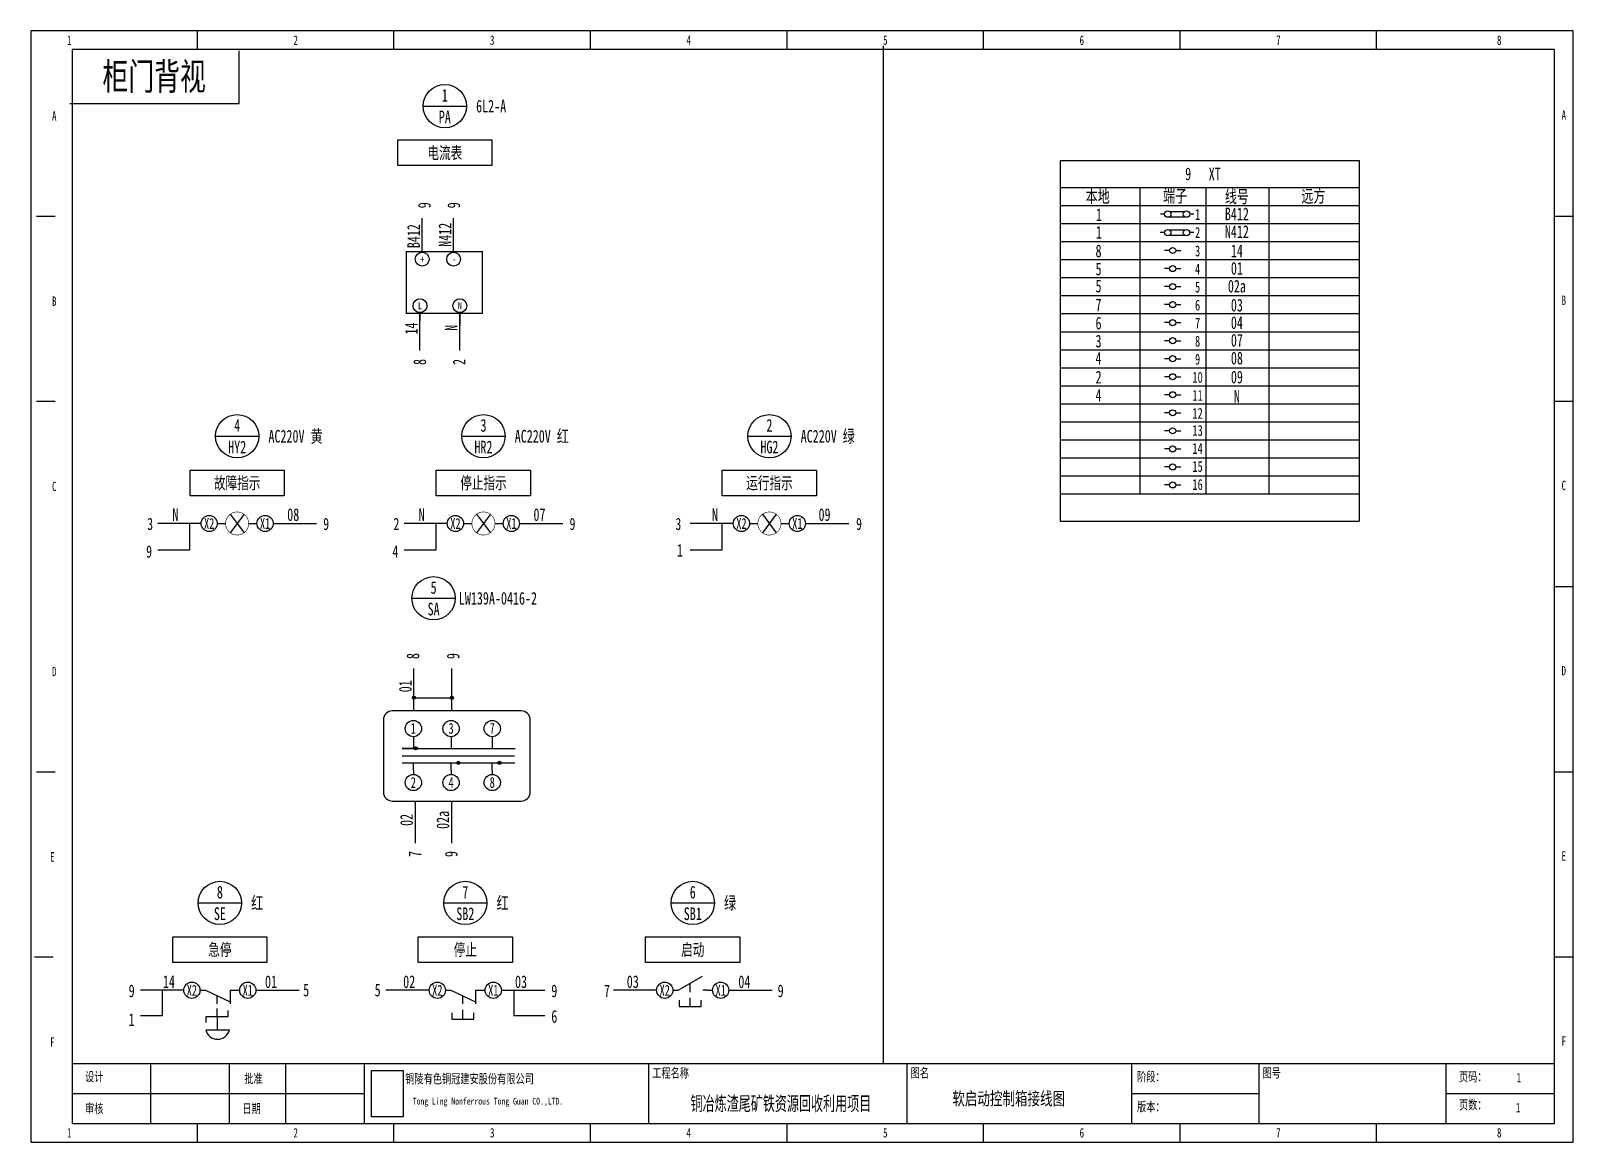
# Model space of a CAD drawing. Header units: millimetres. Extents: x 401220 to 2750366, y -101310 to 943175.
# Drawn here: x 1387354 to 1447973, y 279885 to 323583 of the extents above; entities that cross this region are included whole.
import ezdxf
from ezdxf.enums import TextEntityAlignment as Align

# ---------------------------------------------------------------- set-up
doc = ezdxf.new("R2010")
doc.units = ezdxf.units.MM
doc.linetypes.add('事故照明', pattern=[800, 600, 0, -200, 0])
doc.layers.add('SW', color=8, linetype='Continuous', lineweight=20)
doc.styles.add('IDQSTYLE', font='NSimSun.ttf', dxfattribs={"width": 0.7})
doc.styles.add('标准', font='NSimSun.ttf', dxfattribs={"width": 0.667})

msp = doc.modelspace()

# ---------------------------------------------------------------- texts
at = {"style": 'IDQSTYLE', "width": 0.7}
for s, p in [('1', (1388862.2, 322921.2)), ('2', (1397763.7, 322921.2)), ('3', (1405488.2, 322921.2)), ('4', (1413212.7, 322921.2)), ('5', (1420937.2, 322921.2)), ('6', (1428661.7, 322921.2)), ('7', (1436386.2, 322921.2)), ('8', (1445067, 322921.2)), ('A', (1388273.7, 319941.8)), ('A', (1447605.1, 319978.6)), ('B', (1388273.7, 312658.7)), ('B', (1447605.1, 312695.5)), ('C', (1388273.7, 305375.6)), ('C', (1447605.1, 305412.4)), ('D', (1388273.7, 298092.5)), ('D', (1447605.1, 298129.3)), ('E', (1388200.1, 290809.4)), ('E', (1447605.1, 290846.2)), ('F', (1388200.1, 283526.4)), ('F', (1447605.1, 283563.1)), ('1', (1388862.2, 279958.4)), ('2', (1397763.7, 279958.4)), ('3', (1405488.2, 279958.4)), ('4', (1413212.7, 279958.4)), ('5', (1420937.2, 279958.4)), ('6', (1428661.7, 279958.4)), ('7', (1436386.2, 279958.4)), ('8', (1445067, 279958.4))]:
    msp.add_text(s, height=368.6, dxfattribs=at).set_placement(p, align=Align.BOTTOM_CENTER)
msp.add_text('柜门背视', height=1063.64, dxfattribs=at).set_placement((1392203, 321811.6), align=Align.MIDDLE)
for s, height, p in [('1', 496.4, (1403625.3, 321047.8)), ('PA', 496.37, (1403625.3, 320196.8)), ('电流表', 478.64, (1403625.3, 318785.9)), ('9', 496.4, (1432842.6, 317960.2)), ('XT', 496.37, (1433885, 317958.1)), ('1', 496.4, (1429334.3, 316350.8)), ('1', 425.5, (1433212.1, 316362.7)), ('1', 496.4, (1429334.3, 315664.3)), ('2', 425.5, (1433212.1, 315653.6)), ('+', 272.2, (1402737.1, 314602.8)), ('8', 496.4, (1429318.4, 314928.4)), ('3', 425.5, (1433212.1, 314926)), ('-', 272.2, (1403991.9, 314602.8)), ('5', 496.4, (1429318.4, 314219.3)), ('4', 425.5, (1433212.1, 314216.9)), ('5', 496.4, (1429318.4, 313547.6)), ('5', 425.5, (1433212.1, 313507.8)), ('@N421', 0.142, (1433530.5, 313526.3)), ('L', 272.2, (1402647.9, 312775.1)), ('N', 272.2, (1404216.5, 312775.1)), ('7', 496.4, (1429318.4, 312801.1)), ('6', 425.5, (1433212.1, 312798.7)), ('6', 496.4, (1429318.4, 312092)), ('7', 425.5, (1433212.1, 312089.6)), ('3', 496.4, (1429318.4, 311382.9)), ('8', 425.5, (1433212.1, 311380.5)), ('4', 496.4, (1429318.4, 310710)), ('9', 425.5, (1433212.1, 310671.4)), ('2', 496.4, (1429318.4, 309964.7)), ('10', 425.46, (1433212.1, 309962.3)), ('4', 496.4, (1429318.4, 309255.6)), ('11', 425.46, (1433212.1, 309253.2)), ('12', 425.46, (1433212.1, 308544.1)), ('4', 496.4, (1395463.6, 308068.5)), ('3', 496.4, (1405143, 308068.5)), ('2', 496.4, (1416383, 308068.5)), ('13', 425.46, (1433212.1, 307871.5)), ('HY2', 496.37, (1395463.6, 307217.5)), ('HR2', 496.37, (1405143, 307217.5)), ('HG2', 496.37, (1416383, 307217.5)), ('14', 425.46, (1433212.1, 307162.4)), ('15', 425.46, (1433212.1, 306453.3)), ('故障指示', 478.64, (1395463.6, 305807.7)), ('停止指示', 478.64, (1405143, 305807.7)), ('运行指示', 478.64, (1416383, 305806.6)), ('16', 425.46, (1433212.1, 305744.2)), ('3', 478.6, (1392044, 304194.6)), ('X2', 425.46, (1394363.1, 304211)), ('X1', 425.46, (1396561.3, 304211)), ('9', 478.6, (1398961.7, 304194.6)), ('2', 478.6, (1401723.4, 304194.6)), ('X2', 425.46, (1404042.5, 304211)), ('X1', 425.46, (1406240.7, 304211)), ('9', 478.6, (1408641.2, 304194.6)), ('3', 478.6, (1412804, 304194.6)), ('X2', 425.46, (1415282.5, 304211)), ('X1', 425.46, (1417480.7, 304211)), ('9', 478.6, (1419904.1, 304194.6)), ('9', 478.6, (1392000.7, 303109.1)), ('4', 478.6, (1401680.1, 303109.1)), ('1', 496.4, (1412866.3, 303155.7)), ('5', 496.4, (1403183.8, 301696.4)), ('SA', 496.37, (1403183.8, 300845.5)), ('8', 496.4, (1394783.2, 289716.5)), ('7', 496.4, (1404431.1, 289716.5)), ('6', 496.4, (1413369.9, 289716.5)), ('SE', 496.37, (1394783.2, 288865.6)), ('SB2', 496.37, (1404431.1, 288865.6)), ('SB1', 496.37, (1413369.9, 288865.6)), ('急停', 478.64, (1394783.2, 287454.7)), ('停止', 478.64, (1404431.1, 287454.7)), ('启动', 478.64, (1413369.9, 287454.7)), ('X2', 425.46, (1393682.7, 285859.1)), ('X1', 425.46, (1395880.9, 285859.1)), ('X2', 425.46, (1403330.5, 285859.1)), ('X1', 425.46, (1405528.7, 285859.1)), ('X2', 425.46, (1412269.4, 285859.1)), ('X1', 425.46, (1414467.6, 285859.1)), ('软启动控制箱接线图', 516, (1425789.1, 281598.8))]:
    msp.add_text(s, height=height, dxfattribs=at).set_placement(p, align=Align.MIDDLE_CENTER)
for s, height, p in [(' 6L2-A', 496.37, (1404618.1, 320622.3)), (' AC220V 黄', 496.37, (1396456.3, 307643)), (' AC220V 红', 496.37, (1406135.8, 307643)), (' AC220V 绿', 496.37, (1417375.7, 307643)), ('LW139A-0416-2', 496.367, (1404176.5, 301270.9)), (' 红', 496.37, (1395776, 289291.1)), (' 红', 496.37, (1405423.8, 289291.1)), (' 绿', 496.37, (1414362.7, 289291.1))]:
    msp.add_text(s, height=height, dxfattribs=at).set_placement(p, align=Align.MIDDLE_LEFT)
for s, height, rotation, p in [('本地', 496.37, 359.999998, (1429284.1, 316831.5)), ('端子', 496.37, 359.999998, (1432329.5, 316845.5)), ('线号', 496.37, 359.999998, (1434756.6, 316817.3)), ('远方', 496.37, 359.999998, (1437763.9, 316836.2)), ('9', 496.4, 89.999998, (1403067.1, 316724.3)), ('9', 496.4, 89.999998, (1404225, 316724.3)), ('B412', 496.37, 359.999998, (1434756.6, 316135.7)), ('B412', 496.37, 89.999998, (1402642.9, 315509.4)), ('N412', 496.37, 89.999998, (1403875.9, 315562.5)), ('N412', 496.37, 359.999998, (1434756.6, 315440.9)), ('14', 496.37, 359.999998, (1434756.6, 314683.2)), ('01', 496.37, 359.999998, (1434756.6, 313998.4)), ('02a', 496.37, 359.999998, (1434756.6, 313295.9)), ('03', 496.37, 359.999998, (1434756.6, 312549.6)), ('04', 496.37, 359.999998, (1434756.6, 311860.9)), ('14', 496.37, 89.999998, (1402553.6, 311876.7)), ('N', 496.4, 89.999998, (1404122.2, 311905.3)), ('07', 496.37, 359.999998, (1434756.6, 311169.2)), ('8', 496.4, 89.999998, (1402887.7, 310562.6)), ('2', 496.4, 89.999998, (1404436.6, 310562.6)), ('08', 496.37, 359.999998, (1434756.6, 310466.5)), ('09', 496.37, 359.999998, (1434756.6, 309723.1)), ('N', 496.4, 359.999998, (1434756.6, 308961.9)), ('8', 496.4, 89.999998, (1402619.2, 298997.2)), ('9', 496.4, 89.999998, (1404198, 298997.2)), ('01', 496.37, 89.999998, (1402318.4, 297811.4)), ('02a', 496.37, 89.999998, (1403793, 292555.8)), ('02', 496.37, 89.999998, (1402367.4, 292555.8)), ('7', 496.4, 89.999998, (1402705.6, 291213.6)), ('9', 496.4, 89.999998, (1404126.1, 291213.6)), ('14', 496.37, 359.999998, (1392780.6, 285946.7)), ('01', 496.37, 359.999998, (1396795.6, 285946.7)), ('02', 496.37, 359.999998, (1402224.6, 285946.7)), ('03', 496.37, 359.999998, (1406618.7, 285946.7)), ('03', 496.37, 359.999998, (1411012, 285946.7)), ('04', 496.37, 359.999998, (1415398, 285946.7)), ('9', 496.4, 359.999998, (1391316.1, 285586.8)), ('5', 496.4, 359.999998, (1398173.5, 285618.4)), ('5', 496.4, 359.999998, (1400985, 285618.4)), ('9', 496.4, 359.999998, (1407928.2, 285586.8)), ('7', 496.4, 359.999998, (1409998.2, 285586.8)), ('9', 496.4, 359.999998, (1416824.3, 285586.8)), ('1', 496.4, 359.999998, (1391316.1, 284453.2)), ('6', 496.4, 359.999998, (1407928.2, 284582.8))]:
    msp.add_text(s, height=height, rotation=rotation, dxfattribs=at).set_placement(p, align=Align.CENTER)
for s, height, p in [('N', 496.4, (1393035, 304312.8)), ('08', 496.37, (1397666, 304312.8)), ('N', 496.4, (1402714.4, 304312.8)), ('07', 496.37, (1407345.5, 304312.8)), ('N', 496.4, (1414241.2, 304312.8)), ('09', 496.37, (1418549.6, 304312.8)), ('1', 425.5, (1402389.4, 295943.2)), ('3', 425.5, (1403871.2, 295943.2)), ('7', 425.5, (1405488.5, 295943.2)), ('2', 425.5, (1402389.4, 293816.6)), ('4', 425.5, (1403871.2, 293816.6)), ('8', 425.5, (1405488.5, 293816.6)), ('1', 368.6, (1445839.5, 282238.9)), ('1', 368.6, (1445810.1, 281061.9))]:
    msp.add_text(s, height=height, dxfattribs=at).set_placement(p, align=Align.CENTER)
for s, p in [('设计', (1389487.5, 282165.4)), ('批准', (1395740.7, 282091.8)), ('工程名称', (1411778.2, 282312.5)), ('图名', (1421930.4, 282312.5)), ('阶段：', (1430831.9, 282165.4)), ('图号', (1435760.9, 282312.5)), ('页码：', (1443485.4, 282165.4)), ('审核', (1389487.5, 280914.7)), ('日期', (1395667.1, 280914.7)), ('版本：', (1430831.9, 280988.3)), ('页数：', (1443485.4, 281061.9))]:
    msp.add_text(s, height=368.57, dxfattribs=at).set_placement(p, align=Align.BOTTOM_LEFT)
for s, height, p in [('铜陵有色铜冠建安股份有限公司', 368.568, (1402069, 282564.8)), ('Tong Ling Nonferrous Tong Guan CO.,LTD.', 265.369, (1402363.3, 281629))]:
    msp.add_text(s, height=height, dxfattribs=at).set_placement(p, align=Align.TOP_LEFT)
at = {"layer": 'SW', "color": 4, "linetype": 'Continuous', "lineweight": 25, "style": '标准', "width": 0.62}
msp.add_text('铜冶炼渣尾矿铁资源回收利用项目', height=560, dxfattribs=at).set_placement((1416833.7, 281126), align=Align.CENTER)

# ---------------------------------------------------------------- hatches: boundary and pattern name
h = msp.add_hatch(color=256)
h.dxf.hatch_style = 1
h.paths.add_polyline_path([(1402475.8, 297361, 0.4142136), (1402412.7, 297424.1), (1402412.7, 297297.9, 0.4142136)])
h.paths.add_polyline_path([(1402412.7, 297424.1, 0.4142136), (1402349.6, 297361, 0.4142136), (1402412.7, 297297.9)])
h = msp.add_hatch(color=256)
h.dxf.hatch_style = 1
h.paths.add_polyline_path([(1403964.5, 297361, 0.4142136), (1403901.4, 297424.1), (1403901.4, 297297.9, 0.4142136)])
h.paths.add_polyline_path([(1403901.4, 297424.1, 0.4142136), (1403838.2, 297361, 0.4142136), (1403901.4, 297297.9)])
h = msp.add_hatch(color=256)
h.dxf.hatch_style = 1
h.paths.add_polyline_path([(1402549.8, 295368.8, 1), (1402426.8, 295368.8)])
h.paths.add_polyline_path([(1402426.8, 295368.8, 1), (1402549.8, 295368.8)])
h = msp.add_hatch(color=256)
h.dxf.hatch_style = 1
h.paths.add_polyline_path([(1404094.5, 294801.5), (1404217.5, 294801.5, 1)])
h.paths.add_polyline_path([(1404217.5, 294801.5), (1404094.5, 294801.5, 1)])
h = msp.add_hatch(color=256)
h.dxf.hatch_style = 1
h.paths.add_polyline_path([(1405711.8, 294801.5), (1405834.8, 294801.5, 1)])
h.paths.add_polyline_path([(1405834.8, 294801.5), (1405711.8, 294801.5, 1)])

# ---------------------------------------------------------------- linework, layer by layer
at = {"ltscale": 4}
for p, q in [((1393901.5, 322847.7), (1393901.5, 323583.3)), ((1401626, 322847.7), (1401626, 323583.3)), ((1409350.5, 322847.7), (1409350.5, 323583.3)), ((1417075, 322847.7), (1417075, 323583.3)), ((1424799.4, 322847.7), (1424799.4, 323583.3)), ((1432523.9, 322847.7), (1432523.9, 323583.3)), ((1440248.4, 322847.7), (1440248.4, 323583.3)), ((1387574.8, 316300.2), (1388310.4, 316300.2)), ((1431914.5, 316376.9), (1431747.5, 316376.9)), ((1433067.5, 316377), (1432900.4, 316377)), ((1447237.2, 316300.2), (1447972.9, 316300.2)), ((1431914.2, 315647.9), (1431747.1, 315647.9)), ((1433067.2, 315648), (1432900.1, 315648)), ((1432112.2, 314945.7), (1431912.8, 314945.7)), ((1432351.4, 314945.7), (1432550.8, 314945.7)), ((1432112.2, 314236.6), (1431912.8, 314236.6)), ((1432351.4, 314236.6), (1432550.8, 314236.6)), ((1432112.2, 313527.5), (1431912.8, 313527.5)), ((1432351.4, 313527.5), (1432550.8, 313527.5)), ((1432112.2, 312818.4), (1431912.8, 312818.4)), ((1432112.2, 312818.4), (1431912.8, 312818.4)), ((1432351.4, 312818.4), (1432550.8, 312818.4)), ((1432351.4, 312818.4), (1432550.8, 312818.4)), ((1432112.2, 312109.3), (1431912.8, 312109.3)), ((1432351.4, 312109.3), (1432550.8, 312109.3)), ((1432112.2, 311400.2), (1431912.8, 311400.2)), ((1432351.4, 311400.2), (1432550.8, 311400.2)), ((1432112.2, 310691.2), (1431912.8, 310691.2)), ((1432351.4, 310691.2), (1432550.8, 310691.2)), ((1432112.2, 309982.1), (1431912.8, 309982.1)), ((1432351.4, 309982.1), (1432550.8, 309982.1)), ((1432112.2, 309273), (1431912.8, 309273)), ((1432351.4, 309273), (1432550.8, 309273)), ((1387574.8, 309017.2), (1388310.4, 309017.2)), ((1432112.2, 308563.9), (1431912.8, 308563.9)), ((1432351.4, 308563.9), (1432550.8, 308563.9)), ((1447237.2, 309017.2), (1447972.9, 309017.2)), ((1432112.2, 307854.8), (1431912.8, 307854.8)), ((1432351.4, 307854.8), (1432550.8, 307854.8)), ((1432112.2, 307145.7), (1431912.8, 307145.7)), ((1432351.4, 307145.7), (1432550.8, 307145.7)), ((1432112.2, 306436.6), (1431912.8, 306436.6)), ((1432351.4, 306436.6), (1432550.8, 306436.6)), ((1432112.2, 305727.5), (1431912.8, 305727.5)), ((1432351.4, 305727.5), (1432550.8, 305727.5)), ((1447237.2, 301734.1), (1447972.9, 301734.1)), ((1387574.8, 294451), (1388310.4, 294451)), ((1447237.2, 294451), (1447972.9, 294451)), ((1387501.2, 287167.9), (1388236.9, 287167.9)), ((1447237.2, 287167.9), (1447972.9, 287167.9)), ((1388972.5, 282974.6), (1447237.2, 282974.6)), ((1392062.3, 282974.6), (1392062.3, 280620.5)), ((1395152.1, 282974.6), (1395152.1, 280620.5)), ((1397359.1, 282974.6), (1397359.1, 280620.5)), ((1400448.9, 282974.6), (1400448.9, 280620.5)), ((1411631, 282974.6), (1411631, 280620.5)), ((1421783.2, 282974.6), (1421783.2, 280620.5)), ((1430611.2, 282974.6), (1430611.2, 280620.5)), ((1435613.7, 282974.6), (1435613.7, 280620.5)), ((1442970.4, 282974.6), (1442970.4, 280620.5)), ((1388972.5, 281797.5), (1400448.9, 281797.5)), ((1430611.2, 281797.5), (1435613.7, 281797.5)), ((1442970.4, 281797.5), (1447237.2, 281797.5)), ((1393901.5, 279884.8), (1393901.5, 280620.5)), ((1401626, 279884.8), (1401626, 280620.5)), ((1409350.5, 279884.8), (1409350.5, 280620.5)), ((1417075, 279884.8), (1417075, 280620.5)), ((1424799.4, 279884.8), (1424799.4, 280620.5)), ((1432523.9, 279884.8), (1432523.9, 280620.5)), ((1440248.4, 279884.8), (1440248.4, 280620.5))]:
    msp.add_line(p, q, dxfattribs=at)
for p, q in [((1397169.9, 322847.7), (1388972.5, 322847.7)), ((1420848.9, 322995.4), (1420848.9, 282974.6)), ((1388884.3, 320729.9), (1395544.4, 320729.9)), ((1402774.4, 320622.3), (1404476.3, 320622.3)), ((1401772.9, 319291.8), (1405477.8, 319291.8)), ((1401772.9, 318282.2), (1401772.9, 319291.8)), ((1405477.8, 319291.8), (1405477.8, 318282.2)), ((1405477.8, 318282.2), (1401772.9, 318282.2)), ((1427805.7, 318490), (1427805.7, 317426.3)), ((1427805.7, 318490), (1439151.2, 318490)), ((1428212.3, 318490), (1439557.8, 318490)), ((1439557.8, 318490), (1439557.8, 317426.3)), ((1427805.7, 317426.3), (1439557.8, 317426.3)), ((1427805.7, 317426.3), (1427805.7, 316717.2)), ((1430942.6, 317426.3), (1430942.6, 316717.2)), ((1433530.5, 317426.3), (1433530.5, 316717.2)), ((1436013.5, 317426.3), (1436013.5, 316717.2)), ((1439557.8, 317426.3), (1439557.8, 316717.2)), ((1427805.7, 316717.2), (1427805.7, 316008.1)), ((1427805.7, 316717.2), (1427805.7, 316008.1)), ((1427805.7, 316717.2), (1439151.2, 316717.2)), ((1428212.3, 316717.2), (1439557.8, 316717.2)), ((1430942.6, 316717.2), (1430942.6, 316008.1)), ((1432110.8, 316481.3), (1432703.7, 316481.1)), ((1433530.5, 316717.2), (1433530.5, 316008.1)), ((1436012.3, 316717.2), (1436012.3, 316008.1)), ((1439557.8, 316717.2), (1439557.8, 316008.1)), ((1439557.8, 316717.2), (1439557.8, 316008.1)), ((1402737.1, 314902.1), (1402737.1, 316221.6)), ((1403970.2, 314902.1), (1403970.2, 316221.6)), ((1427805.7, 316008.1), (1427805.7, 315299)), ((1427805.7, 316008.1), (1427805.7, 315299)), ((1427805.7, 316008.1), (1439151.2, 316008.1)), ((1428212.3, 316008.1), (1439557.8, 316008.1)), ((1430942.6, 316008.1), (1430942.6, 315299)), ((1432112.1, 316273.4), (1432703.7, 316273.1)), ((1433530.5, 316008.1), (1433530.5, 315299)), ((1436012.3, 316008.1), (1436012.3, 315299)), ((1439557.8, 316008.1), (1439557.8, 315299)), ((1439557.8, 316008.1), (1439557.8, 315299)), ((1403970.2, 314902.1), (1403970.2, 315785.2)), ((1427805.7, 315299), (1427805.7, 314589.9)), ((1427805.7, 315299), (1427805.7, 314589.9)), ((1427805.7, 315299), (1439151.2, 315299)), ((1427805.7, 315299), (1439151.2, 315299)), ((1428212.3, 315299), (1439557.8, 315299)), ((1428212.3, 315299), (1439557.8, 315299)), ((1430942.6, 315299), (1430942.6, 314589.9)), ((1432110.5, 315752.3), (1432703.4, 315752.1)), ((1432111.7, 315544.4), (1432703.3, 315544.1)), ((1433530.5, 315299), (1433530.5, 314589.9)), ((1436012.3, 315299), (1436012.3, 314589.9)), ((1439557.8, 315299), (1439557.8, 314589.9)), ((1439557.8, 315299), (1439557.8, 314589.9)), ((1427805.7, 314589.9), (1427805.7, 313880.8)), ((1427805.7, 314589.9), (1427805.7, 313880.8)), ((1427805.7, 314589.9), (1439151.2, 314589.9)), ((1428212.3, 314589.9), (1439557.8, 314589.9)), ((1430942.6, 314589.9), (1430942.6, 313880.8)), ((1433530.5, 314589.9), (1433530.5, 313880.8)), ((1436012.3, 314589.9), (1436012.3, 313880.8)), ((1439557.8, 314589.9), (1439557.8, 313880.8)), ((1439557.8, 314589.9), (1439557.8, 313880.8)), ((1427805.7, 313880.8), (1427805.7, 313171.7)), ((1427805.7, 313880.8), (1427805.7, 313171.7)), ((1427805.7, 313880.8), (1439151.2, 313880.8)), ((1428212.3, 313880.8), (1439557.8, 313880.8)), ((1430942.6, 313880.8), (1430942.6, 313171.7)), ((1433530.5, 313880.8), (1433530.5, 313171.7)), ((1436012.3, 313880.8), (1436012.3, 313171.7)), ((1439557.8, 313880.8), (1439557.8, 313171.7)), ((1439557.8, 313880.8), (1439557.8, 313171.7)), ((1427805.7, 313171.7), (1427805.7, 312462.6)), ((1427805.7, 313171.7), (1427805.7, 312462.6)), ((1427805.7, 313171.7), (1439151.2, 313171.7)), ((1428212.3, 313171.7), (1439557.8, 313171.7)), ((1430942.6, 313171.7), (1430942.6, 312462.6)), ((1433530.5, 313171.7), (1433530.5, 312462.6)), ((1436012.3, 313171.7), (1436012.3, 312462.6)), ((1439557.8, 313171.7), (1439557.8, 312462.6)), ((1439557.8, 313171.7), (1439557.8, 312462.6)), ((1402647.9, 312475.7), (1402647.9, 312173.3)), ((1402647.9, 311156.2), (1402647.9, 312475.7)), ((1402647.9, 311014.3), (1402647.9, 312333.8)), ((1404216.5, 312475.7), (1404216.5, 311979.7)), ((1404216.5, 311156.2), (1404216.5, 312475.7)), ((1404216.5, 311014.3), (1404216.5, 312333.8)), ((1427805.7, 312462.6), (1427805.7, 311753.5)), ((1427805.7, 312462.6), (1427805.7, 311753.5)), ((1427805.7, 312462.6), (1439151.2, 312462.6)), ((1428212.3, 312462.6), (1439557.8, 312462.6)), ((1430942.6, 312462.6), (1430942.6, 311753.5)), ((1433530.5, 312462.6), (1433530.5, 311753.5)), ((1436012.3, 312462.6), (1436012.3, 311753.5)), ((1439557.8, 312462.6), (1439557.8, 311753.5)), ((1439557.8, 312462.6), (1439557.8, 311753.5)), ((1427805.7, 311753.5), (1427805.7, 311044.4)), ((1427805.7, 311753.5), (1427805.7, 311044.4)), ((1427805.7, 311753.5), (1439151.2, 311753.5)), ((1428212.3, 311753.5), (1439557.8, 311753.5)), ((1430942.6, 311753.5), (1430942.6, 311044.4)), ((1433530.5, 311753.5), (1433530.5, 311044.4)), ((1436012.3, 311753.5), (1436012.3, 311044.4)), ((1439557.8, 311753.5), (1439557.8, 311044.4)), ((1439557.8, 311753.5), (1439557.8, 311044.4)), ((1427805.7, 311044.4), (1427805.7, 310335.4)), ((1427805.7, 311044.4), (1427805.7, 310335.4)), ((1427805.7, 311044.4), (1439151.2, 311044.4)), ((1428212.3, 311044.4), (1439557.8, 311044.4)), ((1430942.6, 311044.4), (1430942.6, 310335.4)), ((1433530.5, 311044.4), (1433530.5, 310335.4)), ((1436012.3, 311044.4), (1436012.3, 310335.4)), ((1439557.8, 311044.4), (1439557.8, 310335.4)), ((1427805.7, 310335.4), (1427805.7, 309626.3)), ((1427805.7, 310335.4), (1427805.7, 309626.3)), ((1427805.7, 310335.4), (1439151.2, 310335.4)), ((1428212.3, 310335.4), (1439557.8, 310335.4)), ((1430942.6, 310335.4), (1430942.6, 309626.3)), ((1433530.5, 310335.4), (1433530.5, 309626.3)), ((1436012.3, 310335.4), (1436012.3, 309626.3)), ((1439557.8, 310335.4), (1439557.8, 309626.3)), ((1427805.7, 309626.3), (1427805.7, 308917.2)), ((1427805.7, 309626.3), (1427805.7, 308917.2)), ((1427805.7, 309626.3), (1439151.2, 309626.3)), ((1428212.3, 309626.3), (1439557.8, 309626.3)), ((1430942.6, 309626.3), (1430942.6, 308917.2)), ((1433530.5, 309626.3), (1433530.5, 308917.2)), ((1436012.3, 309626.3), (1436012.3, 308917.2)), ((1439557.8, 309626.3), (1439557.8, 308917.2)), ((1439557.8, 309626.3), (1439557.8, 308917.2)), ((1427805.7, 308917.2), (1427805.7, 308208.1)), ((1427805.7, 308917.2), (1427805.7, 308208.1)), ((1427805.7, 308917.2), (1439151.2, 308917.2)), ((1428212.3, 308917.2), (1439557.8, 308917.2)), ((1430942.6, 308917.2), (1430942.6, 308208.1)), ((1433530.5, 308917.2), (1433530.5, 308208.1)), ((1436012.3, 308917.2), (1436012.3, 308208.1)), ((1439557.8, 308917.2), (1439557.8, 308208.1)), ((1439557.8, 308917.2), (1439557.8, 308208.1)), ((1427805.7, 308208.1), (1427805.7, 307499)), ((1427805.7, 308208.1), (1427805.7, 307499)), ((1427805.7, 308208.1), (1439151.2, 308208.1)), ((1428212.3, 308208.1), (1439557.8, 308208.1)), ((1430942.6, 308208.1), (1430942.6, 307499)), ((1433530.5, 308208.1), (1433530.5, 307499)), ((1436012.3, 308208.1), (1436012.3, 307499)), ((1439557.8, 308208.1), (1439557.8, 307499)), ((1439557.8, 308208.1), (1439557.8, 307499)), ((1394612.7, 307643), (1396314.5, 307643)), ((1404292.1, 307643), (1405993.9, 307643)), ((1415532.1, 307643), (1417233.9, 307643)), ((1427805.7, 307499), (1427805.7, 306789.9)), ((1427805.7, 307499), (1427805.7, 306789.9)), ((1427805.7, 307499), (1439151.2, 307499)), ((1428212.3, 307499), (1439557.8, 307499)), ((1430942.6, 307499), (1430942.6, 306789.9)), ((1433530.5, 307499), (1433530.5, 306789.9)), ((1436012.3, 307499), (1436012.3, 306789.9)), ((1439557.8, 307499), (1439557.8, 306789.9)), ((1439557.8, 307499), (1439557.8, 306789.9)), ((1427805.7, 306789.9), (1439151.2, 306789.9)), ((1427805.7, 306789.9), (1427805.7, 306080.8)), ((1427805.7, 306789.9), (1427805.7, 306080.8)), ((1427805.7, 306789.9), (1439151.2, 306789.9)), ((1428212.3, 306789.9), (1439557.8, 306789.9)), ((1428212.3, 306789.9), (1439557.8, 306789.9)), ((1430942.6, 306789.9), (1430942.6, 306080.8)), ((1433530.5, 306789.9), (1433530.5, 306080.8)), ((1436012.3, 306789.9), (1436012.3, 306080.8)), ((1439557.8, 306789.9), (1439557.8, 306080.8)), ((1439557.8, 306789.9), (1439557.8, 306080.8)), ((1393611.1, 306312.5), (1397316, 306312.5)), ((1393611.1, 305302.9), (1393611.1, 306312.5)), ((1397316, 306312.5), (1397316, 305302.9)), ((1403290.6, 306312.5), (1406995.5, 306312.5)), ((1403290.6, 305302.9), (1403290.6, 306312.5)), ((1406995.5, 306312.5), (1406995.5, 305302.9)), ((1414530.5, 306312.5), (1418235.5, 306312.5)), ((1414530.5, 305302.9), (1414530.5, 306312.5)), ((1418235.5, 306312.5), (1418235.5, 305302.9)), ((1427805.7, 306080.8), (1427805.7, 305371.7)), ((1427805.7, 306080.8), (1427805.7, 305371.7)), ((1427805.7, 306080.8), (1439151.2, 306080.8)), ((1428212.3, 306080.8), (1439557.8, 306080.8)), ((1430942.6, 306080.8), (1430942.6, 305371.7)), ((1433530.5, 306080.8), (1433530.5, 305371.7)), ((1436012.3, 306080.8), (1436012.3, 305371.7)), ((1439557.8, 306080.8), (1439557.8, 305371.7)), ((1439557.8, 306080.8), (1439557.8, 305371.7)), ((1397316, 305302.9), (1393611.1, 305302.9)), ((1406995.5, 305302.9), (1403290.6, 305302.9)), ((1418235.5, 305302.9), (1414530.5, 305302.9)), ((1427805.7, 305371.7), (1427805.7, 304662.6)), ((1427805.7, 305371.7), (1427805.7, 304662.6)), ((1427805.7, 305371.7), (1427805.7, 304308)), ((1427805.7, 305371.7), (1439151.2, 305371.7)), ((1427805.7, 305017.1), (1427805.7, 304308)), ((1427805.7, 305017.1), (1427805.7, 304308)), ((1428212.3, 305371.7), (1439557.8, 305371.7)), ((1439557.8, 305371.7), (1439557.8, 304662.6)), ((1439557.8, 305371.7), (1439557.8, 304662.6)), ((1439557.8, 305371.7), (1439557.8, 304308)), ((1395189.9, 304574), (1395734.4, 303847.9)), ((1404869.3, 304574), (1405413.9, 303847.9)), ((1416109.3, 304574), (1416653.9, 303847.9)), ((1427805.7, 304308), (1439151.2, 304308)), ((1428212.3, 304308), (1439557.8, 304308)), ((1394045.4, 304211), (1392343.5, 304211)), ((1393595.3, 304211), (1393595.3, 303161.2)), ((1394682.1, 304211), (1394894.9, 304211)), ((1394894.9, 304211), (1395008.3, 304211)), ((1395916, 304211), (1396029.4, 304211)), ((1396029.4, 304211), (1396242.2, 304211)), ((1396881.8, 304211), (1398583.6, 304211)), ((1403724.8, 304211), (1402023, 304211)), ((1403274.8, 304211), (1403274.8, 303161.2)), ((1404361.6, 304211), (1404574.3, 304211)), ((1404574.3, 304211), (1404687.8, 304211)), ((1405595.4, 304211), (1405708.9, 304211)), ((1405708.9, 304211), (1405921.6, 304211)), ((1406561.2, 304211), (1408263.1, 304211)), ((1414964.8, 304211), (1413263, 304211)), ((1414514.8, 304211), (1414514.8, 303161.2)), ((1415601.6, 304211), (1415814.3, 304211)), ((1415814.3, 304211), (1415927.8, 304211)), ((1416835.4, 304211), (1416948.9, 304211)), ((1416948.9, 304211), (1417161.6, 304211)), ((1417801.2, 304211), (1419503, 304211)), ((1393595.3, 303161.2), (1392343.5, 303161.2)), ((1403274.8, 303161.2), (1402023, 303161.2)), ((1414514.8, 303161.2), (1413263, 303161.2)), ((1402332.9, 301270.9), (1404034.7, 301270.9)), ((1402412.7, 296844.4), (1402412.7, 298505.9)), ((1403901.4, 296844.4), (1403901.4, 298505.9)), ((1402412.7, 297361), (1403901.4, 297361)), ((1401212.9, 296489.8), (1401212.9, 293653.5)), ((1405254.1, 296844.4), (1401567.5, 296844.4)), ((1405148.3, 296844.4), (1401567.5, 296844.4)), ((1406630.2, 296844.4), (1402943.6, 296844.4)), ((1406524.4, 296844.4), (1402943.6, 296844.4)), ((1406984.8, 293653.5), (1406984.8, 296489.8)), ((1402389.4, 295828.9), (1402389.4, 295652.4)), ((1403871.2, 295828.9), (1403871.2, 295652.4)), ((1405488.5, 295828.9), (1405488.5, 295652.4)), ((1402389.4, 295368.8), (1401947.9, 295368.8)), ((1401947.9, 295368.8), (1406386.6, 295368.8)), ((1402389.4, 295652.4), (1402389.4, 295368.8)), ((1403871.2, 295652.4), (1403871.2, 295368.8)), ((1405488.5, 295652.4), (1405488.5, 295368.8)), ((1401947.9, 294801.5), (1406379.3, 294801.5)), ((1402389.4, 294517.9), (1402389.4, 294801.5)), ((1403871.2, 294517.9), (1403871.2, 294801.5)), ((1405488.5, 294517.9), (1405488.5, 294801.5)), ((1402389.4, 294517.9), (1402389.4, 294344.3)), ((1403871.2, 294517.9), (1403871.2, 294344.3)), ((1405488.5, 294517.9), (1405488.5, 294344.3)), ((1401567.5, 293298.9), (1405217.9, 293298.9)), ((1402473, 291637.4), (1402473, 293298.9)), ((1402943.6, 293298.9), (1406630.2, 293298.9)), ((1403896.2, 291637.4), (1403896.2, 293298.9)), ((1393932.3, 289291.1), (1395634.1, 289291.1)), ((1403580.1, 289291.1), (1405282, 289291.1)), ((1412519, 289291.1), (1414220.9, 289291.1)), ((1392930.8, 287960.5), (1396635.7, 287960.5)), ((1392930.8, 286951), (1392930.8, 287960.5)), ((1396635.7, 287960.5), (1396635.7, 286951)), ((1402578.6, 287960.5), (1406283.5, 287960.5)), ((1402578.6, 286951), (1402578.6, 287960.5)), ((1406283.5, 287960.5), (1406283.5, 286951)), ((1411517.5, 287960.5), (1415222.4, 287960.5)), ((1411517.5, 286951), (1411517.5, 287960.5)), ((1415222.4, 287960.5), (1415222.4, 286951)), ((1396635.7, 286951), (1392930.8, 286951)), ((1406283.5, 286951), (1402578.6, 286951)), ((1415222.4, 286951), (1411517.5, 286951)), ((1412801.3, 285859.1), (1413757, 286406.1)), ((1393365, 285859.1), (1391663.2, 285859.1)), ((1392514.1, 285859.1), (1392514.1, 284846.9)), ((1394001.8, 285859.1), (1394214.5, 285859.1)), ((1394214.5, 285859.1), (1395213.3, 285385.1)), ((1394683.5, 285324.2), (1394683.5, 285636.5)), ((1395182.7, 285859.1), (1395561.8, 285859.1)), ((1395182.7, 285859.1), (1395182.7, 285326.9)), ((1396201.4, 285859.1), (1397903.3, 285859.1)), ((1403012.9, 285859.1), (1401311, 285859.1)), ((1403649.6, 285859.1), (1403862.4, 285859.1)), ((1403862.4, 285859.1), (1404861.1, 285385.1)), ((1404333.6, 285323.2), (1404333.6, 285635.5)), ((1404830.5, 285859.1), (1405209.6, 285859.1)), ((1404830.5, 285859.1), (1404830.5, 285326.9)), ((1405849.3, 285859.1), (1407551.1, 285859.1)), ((1406341.7, 285859.1), (1406341.7, 284969.6)), ((1411951.8, 285859.1), (1410249.9, 285859.1)), ((1412588.5, 285859.1), (1412801.3, 285859.1)), ((1413267.2, 285784), (1413267.2, 286117.8)), ((1413267.2, 285220.7), (1413267.2, 285554.5)), ((1413935.8, 285859.1), (1413766.5, 285859.1)), ((1413935.8, 285859.1), (1414148.5, 285859.1)), ((1414788.1, 285859.1), (1416490, 285859.1)), ((1394680.5, 284823.5), (1394680.5, 285135.8)), ((1395112.9, 284823.5), (1395112.9, 285067)), ((1403901.2, 284971.1), (1403901.2, 284727.6)), ((1404333.6, 284727.6), (1404333.6, 285087.6)), ((1404765.9, 284727.6), (1404765.9, 284971.1)), ((1406341.7, 284969.6), (1406341.7, 284869.4)), ((1412834.8, 285464.2), (1412834.8, 285220.7)), ((1412834.8, 285220.7), (1413699.6, 285220.7)), ((1413699.6, 285220.7), (1413699.6, 285464.2)), ((1392514.1, 284846.9), (1391663.2, 284846.9)), ((1394226.8, 284303.3), (1395159.8, 284303.3)), ((1394248.1, 284590.3), (1394248.1, 284823.5)), ((1394248.1, 284823.5), (1395112.9, 284823.5)), ((1394680.5, 284823.5), (1394680.5, 284303.3)), ((1403901.2, 284727.6), (1404765.9, 284727.6)), ((1406341.7, 284869.4), (1407551.1, 284869.4))]:
    msp.add_line(p, q)
at = {"linetype": '事故照明'}
msp.add_line((1401947.9, 295080.1), (1406364.7, 295080.1), dxfattribs=at)
at = {"ltscale": 4}
for points in [[(1387354.1, 279884.8), (1447972.9, 279884.8), (1447972.9, 323583.3), (1387354.1, 323583.3)], [(1388972.5, 280620.5), (1447237.2, 280620.5), (1447237.2, 322847.7), (1388972.5, 322847.7)]]:
    msp.add_lwpolyline(points, close=True, dxfattribs=at)
for points in [[(1395544.4, 320729.9), (1395544.4, 322790.8)], [(1395734.4, 304574), (1395189.9, 303847.9)], [(1405413.9, 304574), (1404869.3, 303847.9)], [(1416653.9, 304574), (1416109.3, 303847.9)]]:
    msp.add_lwpolyline(points)
msp.add_lwpolyline([(1402107.7, 314902.1, 54.4, 54.4, 0), (1402107.7, 312475.7, 54.4, 54.4, 0), (1405103.5, 312475.7, 54.4, 54.4, 0), (1405103.5, 314902.1, 54.4, 54.4, 0)], format="xyseb", close=True)
at = {"const_width": 22.7}
for points in [[(1395008.3, 304211, 1), (1395916, 304211, 1)], [(1404687.8, 304211, 1), (1405595.4, 304211, 1)], [(1415927.8, 304211, 1), (1416835.4, 304211, 1)]]:
    msp.add_lwpolyline(points, format="xyb", close=True, dxfattribs=at)
msp.add_lwpolyline([(1400736.8, 282707.2), (1401992.3, 282707.2), (1401992.3, 280887.3), (1400736.8, 280887.3)], close=True)
for centre, radius in [((1403625.3, 320622.3), 850.9), ((1402737.1, 314602.8), 272.2), ((1403970.2, 314602.8), 272.2), ((1402647.9, 312775.1), 272.2), ((1404216.5, 312775.1), 272.2), ((1395463.6, 307643), 850.9), ((1405143, 307643), 850.9), ((1416383, 307643), 850.9), ((1394363.1, 304211), 319.1), ((1396561.3, 304211), 319.1), ((1404042.5, 304211), 319.1), ((1406240.7, 304211), 319.1), ((1415282.5, 304211), 319.1), ((1417480.7, 304211), 319.1), ((1403183.8, 301270.9), 850.9), ((1402412.7, 297361), 63.1), ((1403901.4, 297361), 63.1), ((1402389.4, 296148), 319.1), ((1403871.2, 296148), 319.1), ((1405488.5, 296148), 319.1), ((1402488.3, 295368.8), 61.5), ((1404156, 294801.5), 61.5), ((1405773.3, 294801.5), 61.5), ((1402389.4, 294025.2), 319.1), ((1403871.2, 294025.2), 319.1), ((1405488.5, 294025.2), 319.1), ((1394783.2, 289291.1), 850.9), ((1404431.1, 289291.1), 850.9), ((1413369.9, 289291.1), 850.9), ((1393682.7, 285859.1), 319.1), ((1395880.9, 285859.1), 319.1), ((1403330.5, 285859.1), 319.1), ((1405528.7, 285859.1), 319.1), ((1412269.4, 285859.1), 319.1), ((1414467.6, 285859.1), 319.1)]:
    msp.add_circle(centre, radius)
at = {"ltscale": 4}
for centre, radius in [((1432040.4, 316376.9), 125.9), ((1432774.5, 316377), 125.9), ((1432040.1, 315647.9), 125.9), ((1432774.2, 315648), 125.9), ((1432231.8, 314945.7), 119.6), ((1432231.8, 314236.6), 119.6), ((1432231.8, 313527.5), 119.6), ((1432231.8, 312818.4), 119.6), ((1432231.8, 312818.4), 119.6), ((1432231.8, 312109.3), 119.6), ((1432231.8, 311400.2), 119.6), ((1432231.8, 310691.2), 119.6), ((1432231.8, 309982.1), 119.6), ((1432231.8, 309273), 119.6), ((1432231.8, 308563.9), 119.6), ((1432231.8, 307854.8), 119.6), ((1432231.8, 307145.7), 119.6), ((1432231.8, 306436.6), 119.6), ((1432231.8, 305727.5), 119.6)]:
    msp.add_circle(centre, radius, dxfattribs=at)
for centre, radius, start, end in [((1401567.5, 296489.8), 354.5, 90, 180), ((1406630.2, 296489.8), 354.5, 0, 90), ((1401567.5, 293653.5), 354.5, 180, 270), ((1406630.2, 293653.5), 354.5, 270, 0), ((1394693.3, 284407.3), 477.9, 192.569255, 347.430745)]:
    msp.add_arc(centre, radius, start, end)
for p in [(1395462.2, 304211), (1405141.6, 304211), (1416381.6, 304211)]:
    msp.add_point(p)

msp.set_redraw_order([(e.dxf.handle, doc.entitydb.next_handle()) for e in msp.query("TEXT MTEXT ATTDEF DIMENSION ARC_DIMENSION")])  # texts and dimensions are drawn at this point

doc.saveas('drawing.dxf')
